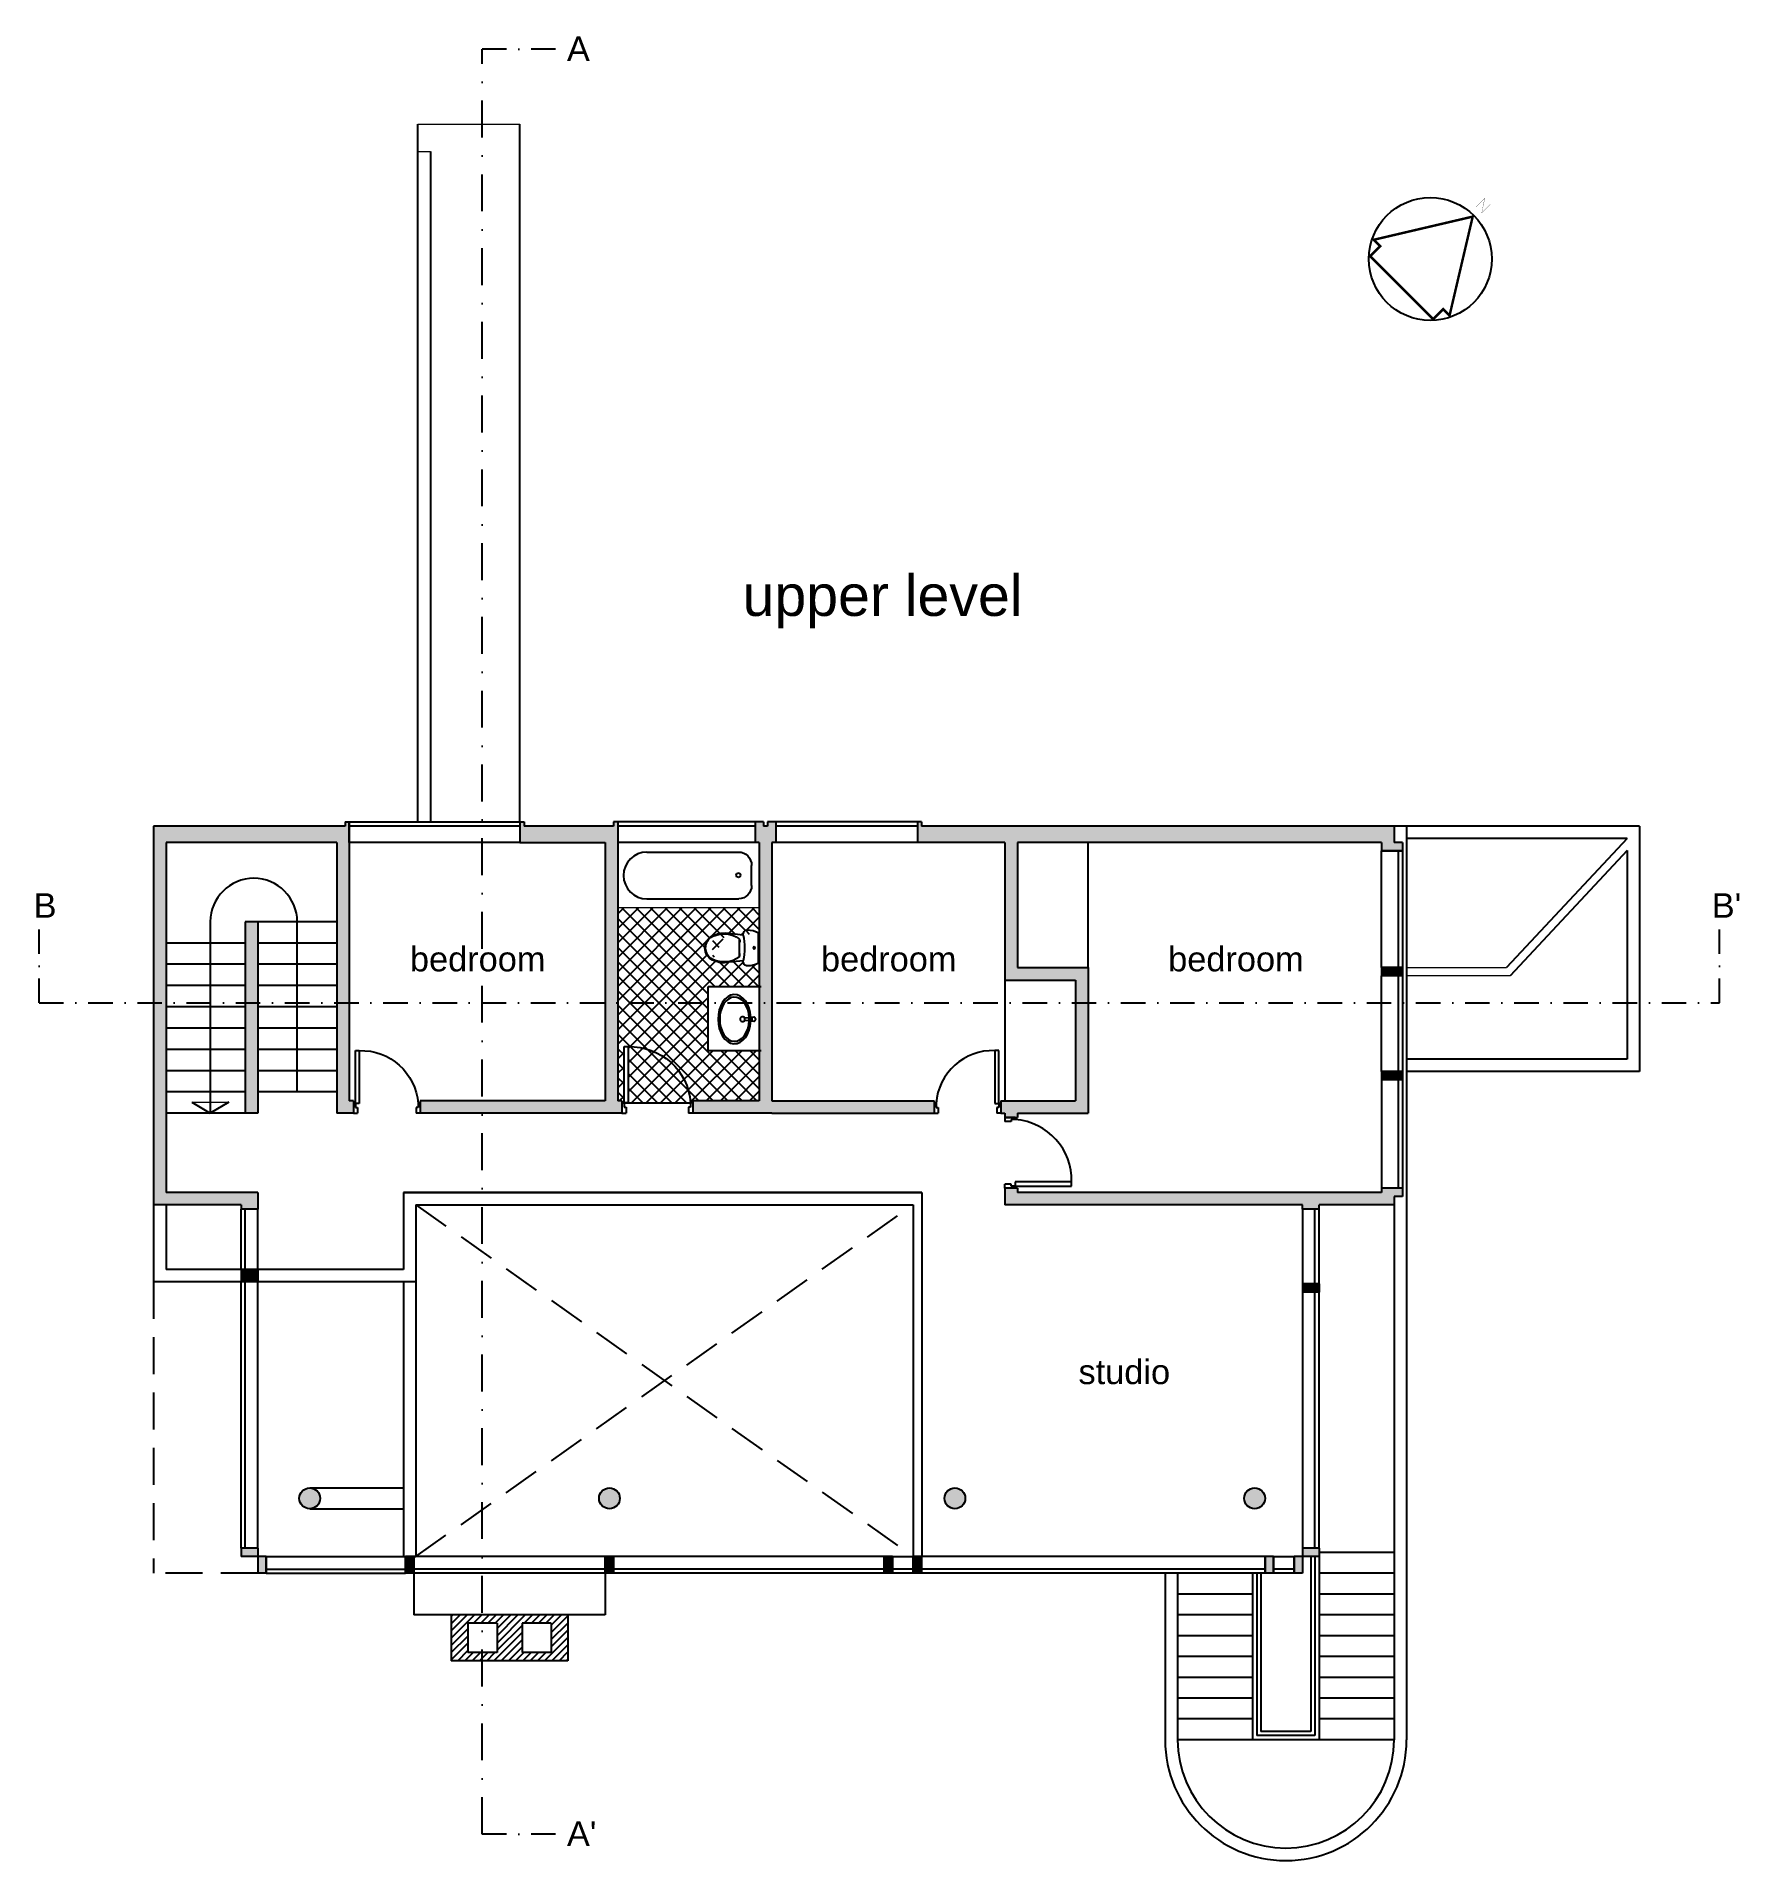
# Model space of a CAD drawing. Header units: millimetres. Extents: x -1430 to 19354, y 420 to 22678.
import ezdxf

# ---------------------------------------------------------------- set-up
doc = ezdxf.new("R2010")
doc.units = ezdxf.units.MM
doc.header["$LTSCALE"] = 30
doc.linetypes.add('ceco.net dash', pattern=[0.75, 0.5, -0.25])
doc.linetypes.add('ceco.net dash-dot', pattern=[1, 0.5, -0.25, 0, -0.25])
for name, color, linetype in [('ceco.net 441 Smith House upper level', 7, 'Continuous'), ('ceco.net Smith House glasses', 151, 'Continuous'), ('ceco.net Smith House hatches', 255, 'Continuous'), ('ceco.net Smith House section lines', 255, 'ceco.net dash-dot'), ('ceco.net Smith House text', 7, 'Continuous')]:
    doc.layers.add(name, color=color, linetype=linetype)
doc.styles.add('ceco.net', font='arial.ttf', dxfattribs={"height": 300})

msp = doc.modelspace()

# ---------------------------------------------------------------- texts
at = {"layer": 'ceco.net Smith House section lines', "ltscale": 30, "char_height": 300, "width": 378.9155426621437, "attachment_point": 1, "style": 'ceco.net'}
for s, insert in [('A', (5044.03368681902, 22677.96048062108)), ('B', (-1464.207032618578, 12223.97501896694)), ("B'", (19015.93894708389, 12223.97501896694)), ("A'", (5044.03368681902, 897.0566511638463))]:
    msp.add_mtext(s, dxfattribs=dict(at, insert=insert))
at = {"layer": 'ceco.net Smith House text', "ltscale": 30, "style": 'ceco.net'}
for s, insert, char_height, width, attachment_point in [('upper level', (7187.477704795544, 16107.16035931371), 500, 4195.78792309761, 1), ('bedroom', (3954.594599964563, 11569.97193844057), 300, 2163.260346755385, 2), ('bedroom', (8970.789963158313, 11569.97193844057), 300, 2163.260346755385, 2), ('bedroom', (13208.41769166523, 11569.97193844057), 300, 2163.260346755385, 2), ('studio', (11846.16090725595, 6532.838382391259), 300, 2728.085107833146, 2)]:
    msp.add_mtext(s, dxfattribs=dict(at, insert=insert, char_height=char_height, width=width, attachment_point=attachment_point))

# ---------------------------------------------------------------- hatches: boundary and pattern name
at = {"layer": 'ceco.net 441 Smith House upper level', "ltscale": 30}
for points in [[(1270.000000002328, 8573.097528647631), (152.3999999933876, 8573.097528645769), (152.3999999933876, 12840.29752855561), (2235.199999617878, 12840.29752855561), (2235.199999602977, 9538.297528553752), (2438.3999141776, 9538.297528553752), (2438.3999141776, 9657.827002018692), (2438.400000008289, 9690.69752855599), (2387.599999996367, 9690.697528552266), (2387.599999996367, 12840.29752855375), (2387.599999236408, 13094.29752855561), (2336.799999597016, 13094.29752855375), (2336.799999611917, 13043.49752864614), (2.3283064e-09, 13043.49752864614), (2.3283064e-09, 8420.697528554127), (1066.799999611917, 8420.697528554127), (1066.79999964172, 8369.897528551517), (1270.000000002328, 8369.897528553382)], [(5664.199999617878, 13094.29752855189), (5613.399999993387, 13094.29752855375), (5613.399999993387, 13043.497528648), (4521.199999617878, 13043.49752864614), (4521.199999617878, 13094.29752855189), (4470.399999993388, 13094.29752855747), (4470.400000008289, 12840.29752855375), (5511.799999626819, 12840.29752855375), (5511.799999626819, 9690.697528552266), (3251.199999617878, 9690.697528554127), (3251.199999617878, 9538.297528555617), (5715.00000001723, 9538.297528555617), (5714.999999987427, 9690.697528554127), (5664.199999617878, 9690.697528554127)], [(7391.399999993386, 9690.697528554125), (6578.599999996368, 9690.697528554125), (6578.599999996368, 9538.297528553752), (7543.799999626819, 9538.297528553752), (9525.000000002328, 9538.297528553754), (9525.000000002326, 9690.697528554127), (7543.799999626819, 9690.697528554125), (7543.799999626819, 12840.29752855375), (7594.599999996368, 12840.29752855375), (7594.599999996368, 13094.29752855375), (7493.000000002329, 13094.29752855375), (7493.000000002329, 13043.497528648), (7442.19999961788, 13043.497528648), (7442.19999961788, 13094.29752855375), (7340.599999996367, 13094.29752855375), (7340.599999996368, 12840.29752855375), (7391.399999993386, 12840.29752855375)], [(15138.39999999338, 13043.497528648), (9372.599999981467, 13043.49752864614), (9372.600000011269, 13094.29752855189), (9321.799999626819, 13094.29752855189), (9321.799999611918, 12840.29752855375), (10388.59999999636, 12840.29752855375), (10388.60000001126, 11163.89752855338), (11252.19999961787, 11163.89752855524), (11252.19999961787, 9690.69752855599), (10337.79999962681, 9690.697528554127), (10337.79999962681, 9538.297528553752), (10388.59999999636, 9538.297528551891), (10388.59999999636, 9487.497594369575), (10515.60003526741, 9487.497594371438), (10541.00000001723, 9487.497528648004), (10541.00000000232, 9538.297528555617), (11404.59999999636, 9538.297528553752), (11404.59999999636, 11316.29752855375), (10540.99999998742, 11316.29752855375), (10541.00000000232, 12840.29752855375), (14986.00000000232, 12840.29752855561), (14986.00000000232, 12738.69752855598), (15240.00000000232, 12738.69752855412), (15240.00000000232, 12840.29752855375), (15138.39999997848, 12840.29752855375)], [(1117.599999996367, 9538.297528553752), (1270.000000002328, 9538.297528553752), (1270.000000002328, 11875.09752864763), (1117.599999996367, 11875.09752864763)], [(15240.00000001723, 11316.29752855375), (14986.00000000232, 11316.29752855561), (14986.00000000232, 11214.69752855599), (15240.00000000232, 11214.69752855412)], [(15240.00000000232, 10046.29752855375), (14986.00000000232, 10046.29752855375), (14986.00000000232, 9944.697528554128), (15240.00000000232, 9944.697528554128)], [(14020.79999962682, 8420.697528554127), (14020.79999962681, 8369.89752855338), (14224.00000000232, 8369.89752855338), (14224.00000000232, 8420.697528554127), (15138.39999999338, 8420.697528554127), (15138.39999999338, 8522.297528553754), (15240.00000000232, 8522.297528553754), (15240.00000000232, 8623.897528553382), (14986.00000000232, 8623.897528553382), (14986.00000000232, 8573.097528647631), (10541.00000000232, 8573.097528647631), (10541.00000000232, 8623.897528553382), (10388.59999999636, 8623.897528553382), (10388.59999999636, 8420.697528554127)], [(1066.799999626818, 7633.297528553753), (1066.799999626819, 7480.897528553381), (1270.000000002328, 7480.897528553383), (1270.000000002328, 7633.297528553754)], [(14224.00000000232, 7455.497528649868), (14020.79999962682, 7455.497528649868), (14020.79999961191, 7353.897528553382), (14223.99999998742, 7353.897528553382)], [(3175.000000002328, 4128.097528649494), (3073.399999993387, 4128.097528651356), (3073.399999993387, 3924.897528553382), (3175.000000002328, 3924.897528551519)], [(5613.399999993387, 4128.097528645769), (5511.799999626819, 4128.097528643905), (5511.799999626819, 3924.897528553382), (5613.399999993387, 3924.897528553382)], [(9017.000000002328, 4128.097528647631), (8915.399999993388, 4128.097528645769), (8915.399999993388, 3924.897528553382), (9017.000000002328, 3924.897528551519)], [(9372.599999996368, 4128.097528647631), (9271.000000002328, 4128.097528647631), (9271.000000002328, 3924.897528553382), (9372.599999996368, 3924.897528553382)]]:
    msp.add_hatch(color=256, dxfattribs=at).paths.add_polyline_path(points)
h = msp.add_hatch(color=256, dxfattribs=at)
h.paths.add_polyline_path([(1270.000000002328, 4229.697528554126), (1066.799999611917, 4229.697528554126), (1066.799999626819, 4128.097528647631), (1270.000000002328, 4128.097528649494)])
h.paths.add_polyline_path([(1371.600000011269, 4128.097528649494), (1270.000000002328, 4128.097528647631), (1270.000000002328, 3924.897528553382), (1371.599999996367, 3924.897528553382)])
h.paths.add_polyline_path([(1778.000000002328, 4839.297528553754, 1), (2032.000000002328, 4839.297528553754, 1)])
h.paths.add_polyline_path([(5435.599999996368, 4839.297528553754, 1), (5689.599999996367, 4839.297528553754, 1)])
h = msp.add_hatch(color=256, dxfattribs=at)
h.paths.add_polyline_path([(9906.000000002328, 4839.297528553754, 1), (9652.000000002328, 4839.297528553754, 1)])
h.paths.add_polyline_path([(13309.59999999636, 4839.297528553754, 1), (13563.59999999636, 4839.297528553754, 1)])
h = msp.add_hatch(color=256, dxfattribs=at)
h.paths.add_polyline_path([(13665.19999961787, 4128.097528649494), (13563.59999999636, 4128.097528647631), (13563.59999999636, 3924.897528551519), (13665.19999963277, 3924.897528555244)])
h.paths.add_polyline_path([(14020.79999962682, 4128.097528647631), (13919.19999960297, 4128.097528645769), (13919.19999961787, 3924.897528553382), (14020.79999962682, 3924.897528553382)])
h.paths.add_polyline_path([(14224.00000000232, 4229.697528554126), (14020.79999962682, 4229.697528554126), (14020.79999961191, 4128.097528645769), (14224.00000000232, 4128.097528647631)])
at = {"layer": 'ceco.net 441 Smith House upper level'}
h = msp.add_hatch(dxfattribs=at)
h.set_pattern_fill('ANSI31', color=256, scale=500, style=0)
h.set_pattern_definition([(45, (70706238.90841341, 15255751.61175616), (-44.19417382415921, 44.19417382415922), [])])
h.paths.add_polyline_path([(5054.599999996367, 2858.097528647632), (5054.599999996367, 3416.897528553382), (3632.199999617878, 3416.897528553381), (3632.199999617878, 2858.097528647632)])
h.paths.add_polyline_path([(4495.799999626819, 3315.297528553754), (4851.399999993388, 3315.297528553754), (4851.399999993388, 2959.697528554126), (4495.799999626818, 2959.697528554126)], flags=16)
h.paths.add_polyline_path([(4191.000000002328, 2959.697528554126), (3835.399999993386, 2959.697528554126), (3835.399999993387, 3315.297528553754), (4191.000000002328, 3315.297528553754)], flags=16)
at = {"layer": 'ceco.net Smith House hatches', "ltscale": 30}
h = msp.add_hatch(dxfattribs=at)
h.set_pattern_fill('ANSI37', color=256, scale=1000, style=0)
h.set_pattern_definition([(45, (70706238.90841341, 15255751.61175616), (-88.38834764831842, 88.38834764831844), []), (135, (70706238.90841341, 15255751.61175616), (-88.38834764831844, -88.38834764831842), [])])
h.paths.add_polyline_path([(7391.399999978486, 12045.44773549027), (5664.199999617878, 12045.44773549027), (5664.199999617878, 9690.69752855599), (5715.00000001723, 9690.697528554127), (5715.00000001723, 9665.297512015328), (5740.400022970978, 9665.297512015328), (5740.400022970978, 10351.09751197695), (5791.200022967998, 10351.09751197509), (5791.200022967998, 9665.29751201719), (6553.200022923295, 9665.297512015328), (6578.600000011269, 9665.29751201719), (6578.599999996368, 9690.697528554127), (7391.399999993388, 9690.69752855599), (7391.399999993388, 10305.56275530718), (6773.392812761013, 10305.56275530904, -0.4142135623730951), (6763.392812761011, 10315.56275530904), (6763.392812761011, 11073.80035745725, -0.4142135623730951), (6773.392812761013, 11083.80035745725), (7391.399999993388, 11083.80035745538)])
edge = h.paths.add_edge_path(flags=16)
edge.add_ellipse((6894.038846957032, 11555.83761934004), major_axis=(4.38023e-11, 166.893591945286), ratio=0.9963002114165121, start_angle=26.29034941791306, end_angle=153.709844141743)
edge.add_ellipse((6952.904576482717, 11436.69701891206), major_axis=(1.2365225e-09, 299.8816473324158), ratio=0.9963002114165262, start_angle=353.9058444173891, end_angle=386.2916769654891)
edge.add_line((6984.922593923752, 11734.8537945114), (7196.367448809091, 11712.11333606764))
edge.add_ellipse((7248.256390395109, 11722.69275099597), major_axis=(8.73665e-11, -53.14524385441569), ratio=0.9963002114165446, start_angle=180.0020283576631, end_angle=281.5232772304059, ccw=False)
edge.add_ellipse((7248.256879942957, 11488.5175218489), major_axis=(1.3703164e-09, 287.3204729787575), ratio=0.9963002114164332, start_angle=333.18715388222313, end_angle=360.0004728047799, ccw=False)
edge.add_line((7377.762726026121, 11744.7527534347), (7377.762726026121, 11366.92323620431))
edge.add_ellipse((7248.256879942957, 11623.15846779011), major_axis=(1.3478947e-09, -287.3204729787613), ratio=0.9963002114164282, start_angle=359.9995271952246, end_angle=386.812846117781, ccw=False)
edge.add_ellipse((7248.256390395109, 11388.98323862813), major_axis=(8.75606e-11, 53.14524385441569), ratio=0.9963002114165446, start_angle=78.4767227695944, end_angle=179.9979716423372, ccw=False)
edge.add_line((7196.367448809091, 11399.56265356578), (6984.739469619933, 11376.80250049009))
edge.add_ellipse((6952.904576482717, 11674.9769477304), major_axis=(1.2269041e-09, -299.8816473324158), ratio=0.9963002114165254, start_angle=333.7083230345128, end_angle=366.09415558261276, ccw=False)
edge = h.paths.add_edge_path(flags=0)
edge.add_ellipse((6429.956845524255, 11555.83900873921), major_axis=(1.665511e-10, -784.9701817345413), ratio=0.9963002114164684, start_angle=78.47499523698704, end_angle=90.0000507974357)
edge.add_ellipse((6429.966560842935, 11555.83802822791), major_axis=(1.450145e-10, 784.9604303392096), ratio=0.9963002114164986, start_angle=270.0001226354874, end_angle=281.5251106715513)
edge.add_ellipse((6429.956845524255, 11555.83900873921), major_axis=(1.665511e-10, -784.9701817345413), ratio=0.9963002114164684, start_angle=90.0000507974357, end_angle=101.524800489028)
edge.add_ellipse((6429.966560842935, 11555.83802822791), major_axis=(1.450145e-10, 784.9604303392096), ratio=0.9963002114164986, start_angle=270.0001226354874, end_angle=281.5251106715513)
edge.add_ellipse((6429.956845524255, 11555.83900873921), major_axis=(1.665511e-10, -784.9701817345413), ratio=0.9963002114164684, start_angle=90.0000507974357, end_angle=101.524800489028)
edge.add_ellipse((6429.966560842935, 11555.83802822791), major_axis=(1.450145e-10, 784.9604303392096), ratio=0.9963002114164986, start_angle=270.0001226354874, end_angle=281.5251106715513)
edge.add_ellipse((6429.956845524255, 11555.83900873921), major_axis=(1.665511e-10, -784.9701817345413), ratio=0.9963002114164684, start_angle=90.0000507974357, end_angle=101.524800489028)
edge.add_ellipse((6429.966560842935, 11555.83802822791), major_axis=(1.450145e-10, 784.9604303392096), ratio=0.9963002114164986, start_angle=270.0001226354874, end_angle=281.5251106715513)
edge.add_ellipse((6429.956845524255, 11555.83900873921), major_axis=(1.665511e-10, -784.9701817345413), ratio=0.9963002114164684, start_angle=90.0000507974357, end_angle=101.524800489028)
edge.add_ellipse((6429.966560842935, 11555.83802822791), major_axis=(1.450145e-10, 784.9604303392096), ratio=0.9963002114164986, start_angle=270.0001226354874, end_angle=281.5251106715513)
edge.add_ellipse((6429.956845524255, 11555.83900873921), major_axis=(1.665511e-10, -784.9701817345413), ratio=0.9963002114164684, start_angle=90.0000507974357, end_angle=101.524800489028)
edge.add_ellipse((6429.966560842935, 11555.83802822791), major_axis=(1.450145e-10, 784.9604303392096), ratio=0.9963002114164986, start_angle=270.0001226354874, end_angle=281.5251106715513)
edge.add_ellipse((6429.956845524255, 11555.83900873921), major_axis=(1.665511e-10, -784.9701817345413), ratio=0.9963002114164684, start_angle=90.0000507974357, end_angle=101.524800489028)
edge.add_ellipse((6429.966560842935, 11555.83802822791), major_axis=(1.450145e-10, 784.9604303392096), ratio=0.9963002114164986, start_angle=270.0001226354874, end_angle=281.5251106715513)
edge.add_ellipse((6429.956845524255, 11555.83900873921), major_axis=(1.665511e-10, -784.9701817345413), ratio=0.9963002114164684, start_angle=90.0000507974357, end_angle=101.524800489028)
edge.add_ellipse((6429.966560842935, 11555.83802822791), major_axis=(1.450145e-10, 784.9604303392096), ratio=0.9963002114164986, start_angle=270.0001226354874, end_angle=281.5251106715513)
edge.add_ellipse((6429.956845524255, 11555.83900873921), major_axis=(1.665511e-10, -784.9701817345413), ratio=0.9963002114164684, start_angle=90.0000507974357, end_angle=101.524800489028)
edge.add_ellipse((6429.966560842935, 11555.83802822791), major_axis=(1.450145e-10, 784.9604303392096), ratio=0.9963002114164986, start_angle=270.0001226354874, end_angle=281.5251106715513)
edge.add_ellipse((6429.956845524255, 11555.83900873921), major_axis=(1.665511e-10, -784.9701817345413), ratio=0.9963002114164684, start_angle=90.0000507974357, end_angle=101.524800489028)
edge.add_ellipse((6429.966560842935, 11555.83802822791), major_axis=(1.450145e-10, 784.9604303392096), ratio=0.9963002114164986, start_angle=270.0001226354874, end_angle=281.5251106715513)
edge.add_ellipse((6429.956845524255, 11555.83900873921), major_axis=(1.665511e-10, -784.9701817345413), ratio=0.9963002114164684, start_angle=90.0000507974357, end_angle=101.524800489028)
edge.add_ellipse((6429.966560842935, 11555.83802822791), major_axis=(1.450145e-10, 784.9604303392096), ratio=0.9963002114164986, start_angle=270.0001226354874, end_angle=281.5251106715513)
edge.add_ellipse((6429.956845524255, 11555.83900873921), major_axis=(1.665511e-10, -784.9701817345413), ratio=0.9963002114164684, start_angle=90.0000507974357, end_angle=101.524800489028)
edge.add_ellipse((6429.966560842935, 11555.83802822791), major_axis=(1.450145e-10, 784.9604303392096), ratio=0.9963002114164986, start_angle=270.0001226354874, end_angle=281.5251106715513)
edge.add_ellipse((6429.956845524255, 11555.83900873921), major_axis=(1.665511e-10, -784.9701817345413), ratio=0.9963002114164684, start_angle=90.0000507974357, end_angle=101.524800489028)
edge.add_ellipse((6429.966560842935, 11555.83802822791), major_axis=(1.450145e-10, 784.9604303392096), ratio=0.9963002114164986, start_angle=270.0001226354874, end_angle=281.5251106715513)
edge.add_ellipse((6429.956845524255, 11555.83900873921), major_axis=(1.665511e-10, -784.9701817345413), ratio=0.9963002114164684, start_angle=90.0000507974357, end_angle=101.524800489028)
edge.add_ellipse((6429.966560842935, 11555.83802822791), major_axis=(1.450145e-10, 784.9604303392096), ratio=0.9963002114164986, start_angle=270.0001226354874, end_angle=281.5251106715513)
edge.add_ellipse((6429.956845524255, 11555.83900873921), major_axis=(1.665511e-10, -784.9701817345413), ratio=0.9963002114164684, start_angle=90.0000507974357, end_angle=101.524800489028)
edge.add_ellipse((6429.966560842935, 11555.83802822791), major_axis=(1.450145e-10, 784.9604303392096), ratio=0.9963002114164986, start_angle=270.0001226354874, end_angle=281.5251106715513)
edge.add_ellipse((6429.956845524255, 11555.83900873921), major_axis=(1.665511e-10, -784.9701817345413), ratio=0.9963002114164684, start_angle=90.0000507974357, end_angle=101.524800489028)
edge.add_ellipse((6429.966560842935, 11555.83802822791), major_axis=(1.450145e-10, 784.9604303392096), ratio=0.9963002114164986, start_angle=270.0001226354874, end_angle=281.5251106715513)
edge.add_ellipse((6429.956845524255, 11555.83900873921), major_axis=(1.665511e-10, -784.9701817345413), ratio=0.9963002114164684, start_angle=90.0000507974357, end_angle=101.524800489028)
edge.add_ellipse((6429.966560842935, 11555.83802822791), major_axis=(1.450145e-10, 784.9604303392096), ratio=0.9963002114164986, start_angle=270.0001226354874, end_angle=281.5251106715513)
edge.add_ellipse((6429.956845524255, 11555.83900873921), major_axis=(1.665511e-10, -784.9701817345413), ratio=0.9963002114164684, start_angle=90.0000507974357, end_angle=101.524800489028)
edge.add_ellipse((6429.966560842935, 11555.83802822791), major_axis=(1.450145e-10, 784.9604303392096), ratio=0.9963002114164986, start_angle=270.0001226354875, end_angle=281.52511067155143, ccw=False)
edge.add_ellipse((6429.966560842935, 11555.83802822791), major_axis=(1.450145e-10, 784.9604303392096), ratio=0.9963002114164986, start_angle=258.4749234249489, end_angle=270.0001226354875, ccw=False)

# ---------------------------------------------------------------- linework, layer by layer
at = {"layer": 'ceco.net 441 Smith House upper level'}
for p, q in [((3225.799999611918, 13094.29752855189), (3225.799999626818, 21606.0220715627)), ((4470.399999248329, 13094.29752855189), (4470.399999248329, 21606.0220715627)), ((3378.199999245349, 21273.09752864949), (3378.199999245349, 13094.29752855375)), ((2.3283064e-09, 13043.497528648), (2.3283064e-09, 8420.697528554127)), ((2336.799999611917, 13043.49752864614), (2.3283064e-09, 13043.497528648)), ((2336.799999611917, 13094.29752855375), (2336.799999611917, 13043.497528648)), ((4470.399999993388, 13094.29752855375), (4470.399999993388, 12840.29752855561)), ((4521.199999617878, 13094.29752855375), (4521.199999617878, 13043.49752864427)), ((5613.399999993387, 13043.497528648), (4521.199999617878, 13043.49752864427)), ((5664.199999617878, 13094.29752855375), (5613.399999993387, 13094.29752855375)), ((5613.399999993387, 13094.29752855375), (5613.399999993387, 13043.497528648)), ((5664.199999617878, 13094.29752855375), (5664.199999617878, 9690.697528554127)), ((7340.599999996368, 13094.29752855375), (7340.599999996368, 12840.29752855375)), ((7442.199999617878, 13094.29752855375), (7340.599999996368, 13094.29752855375)), ((7442.199999617878, 13094.29752855375), (7442.199999617878, 13043.497528648)), ((7493.000000002329, 13043.497528648), (7442.199999617878, 13043.497528648)), ((7594.599999996368, 13094.29752855375), (7493.000000002329, 13094.29752855375)), ((7493.000000002329, 13094.29752855375), (7493.000000002329, 13043.497528648)), ((7594.599999996368, 13094.29752855375), (7594.599999996368, 12840.29752855375)), ((9372.599999996368, 13094.29752855375), (9321.799999626819, 13094.29752855375)), ((9321.799999626819, 13094.29752855375), (9321.799999626819, 12840.29752855375)), ((9372.599999996368, 13094.29752855375), (9372.599999996368, 13043.497528648)), ((15138.39999999338, 13043.497528648), (9372.599999996368, 13043.497528648)), ((15138.39999999338, 13043.497528648), (15138.39999999338, 12840.29752855375)), ((18135.59999962383, 13043.49752864986), (15138.39999924833, 13043.49752864986)), ((15290.79999962682, 13043.49752864986), (15290.79999962682, 1892.897528553381)), ((18135.59999962383, 13043.49752864986), (18135.59999962383, 10046.29752846062)), ((152.3999999933876, 12840.29752855375), (152.3999999933876, 8573.097528647631)), ((2235.199999617878, 12840.29752855375), (152.3999999933876, 12840.29752855375)), ((2235.199999617878, 12840.29752855375), (2235.199999617878, 9538.297528553752)), ((2387.599999996367, 12840.29752855375), (2387.599999996367, 9690.697528554127)), ((5511.799999626819, 12840.29752855375), (5511.799999626819, 9690.697528554127)), ((7365.999999987427, 12840.29752855375), (5664.199999617878, 12840.29752855561)), ((6020.077882262413, 12726.03430614247), (7141.945324765984, 12726.03430614247)), ((7141.945324765984, 12726.03430614247), (7172.271726357284, 12722.87171689048)), ((7172.271726357284, 12722.87171689048), (7201.432701321785, 12713.5054856576)), ((7201.432701321785, 12713.5054856576), (7228.307609783951, 12698.29555146768)), ((7228.307609783951, 12698.29555146768), (7251.86366406316, 12677.82642355933)), ((7391.399999993388, 12840.29752855375), (7340.599999996368, 12840.29752855375)), ((7391.399999993388, 12840.29752855375), (7391.399999993388, 9690.697528554127)), ((7543.799999626819, 12840.29752855375), (7543.799999626819, 9690.697528554127)), ((7594.599999996368, 12840.29752855375), (7543.799999626819, 12840.29752855375)), ((10388.59999999636, 12840.29752855375), (9321.799999626819, 12840.29752855375)), ((10388.59999999636, 12840.29752855375), (10388.59999999636, 11163.89752855338)), ((14986.00000000232, 12840.29752855375), (10541.00000000232, 12840.29752855375)), ((10541.00000000232, 12840.29752855375), (10541.00000000232, 11316.29752855375)), ((11404.59999999636, 11316.29752855375), (11404.59999999636, 12840.29752855375)), ((14986.00000000232, 12840.29752855375), (14986.00000000232, 12738.69752855412)), ((15240.00000000232, 12738.69752855412), (14986.00000000232, 12738.69752855412)), ((15240.00000000232, 12840.29752855375), (15138.39999999338, 12840.29752855375)), ((15240.00000000232, 12840.29752855375), (15240.00000000232, 12738.69752855412)), ((17983.19999963277, 12891.0975285545), (15290.79999962682, 12891.0975285545)), ((17983.19999963277, 12891.0975285545), (16509.99999925727, 11316.29752855375)), ((17983.19999963277, 12743.25452766753), (16553.25958073372, 11214.69752855226)), ((17983.19999963277, 12743.25452766753), (17983.19999963277, 10198.69752855412)), ((7118.711468311492, 12463.19600287452), (7137.031190800015, 12471.23064965382)), ((7137.031190800015, 12471.23064965382), (7155.350913288538, 12463.19600287452)), ((7251.86366406316, 12677.82642355933), (7271.19561819965, 12652.88471903279)), ((7271.19561819965, 12652.88471903279), (7285.560556041542, 12624.42893360927)), ((7285.560556041542, 12624.42893360927), (7294.40644109482, 12593.55260715261)), ((7294.40644109482, 12593.55260715261), (7297.393330948892, 12561.44229960814)), ((7297.393330948892, 12319.12754695489), (7297.393330948892, 12561.44229960814)), ((7111.123190807645, 12443.79864964261), (7118.711468311492, 12463.19600287452)), ((7118.711468311492, 12424.40129642561), (7111.123190807645, 12443.79864964261)), ((7137.031190800015, 12416.36664964631), (7118.711468311492, 12424.40129642561)), ((7155.350913288538, 12424.40129642561), (7137.031190800015, 12416.36664964631)), ((7155.350913288538, 12463.19600287452), (7162.939190807286, 12443.79864964261)), ((7162.939190807286, 12443.79864964261), (7155.350913288538, 12424.40129642561)), ((7285.560556041542, 12256.14091293886), (7271.19561819965, 12227.68512751534)), ((7294.40644109482, 12287.01723939553), (7285.560556041542, 12256.14091293886)), ((7297.393330948892, 12319.12754695489), (7294.40644109482, 12287.01723939553)), ((6020.077882262413, 12154.53554040566), (7141.945324765984, 12154.53554040566)), ((7172.271726357284, 12157.69812965765), (7141.945324765984, 12154.53554040566)), ((7201.432701321785, 12167.06436089053), (7172.271726357284, 12157.69812965765)), ((7228.307609783951, 12182.27429508045), (7201.432701321785, 12167.06436089053)), ((7251.86366406316, 12202.7434229888), (7228.307609783951, 12182.27429508045)), ((7271.19561819965, 12227.68512751534), (7251.86366406316, 12202.7434229888)), ((691.777091550175, 11875.09752864576), (691.7770915650763, 9538.297528551891)), ((1117.599999996367, 11875.09752864763), (1117.599999996367, 9538.297528553752)), ((1270.000000002328, 11875.09752864763), (1117.599999996367, 11875.09752864763)), ((1270.000000002328, 11875.09752864763), (1270.000000002328, 9538.297528553752)), ((2235.199999617878, 11875.04672863893), (1270.000000002328, 11875.04672863893)), ((1752.599999817554, 9797.93632862717), (1752.599999817554, 11875.09752864763)), ((1117.599999996367, 11615.40792856738), (152.3999999933876, 11615.40792856738)), ((2235.199999617878, 11615.40792856738), (1270.000000002328, 11615.40792856738)), ((7153.592690127436, 11654.94329269789), (7147.018772529904, 11654.94329269789)), ((7153.592690127436, 11625.04433033429), (7147.018772529904, 11625.04433033429)), ((7153.592690127436, 11654.94329269789), (7153.592690127436, 11625.04433033429)), ((1117.599999996367, 11355.76912858895), (152.3999999933876, 11355.76912858895)), ((2235.199999617878, 11355.76912858895), (1270.000000002328, 11355.76912858895)), ((7153.592690127436, 11486.62963630817), (7147.018772529904, 11486.62963630817)), ((7153.592690127436, 11456.73067392967), (7147.018772529904, 11456.73067392967)), ((7153.592690127436, 11456.73067392967), (7153.592690127436, 11486.62963630817)), ((10388.59999999636, 11163.89752855338), (10388.59999999636, 9690.697528554127)), ((10388.59999999636, 11163.89752855338), (11252.19999961787, 11163.89752855338)), ((10541.00000000232, 11316.29752855375), (11404.59999999636, 11316.29752855375)), ((11252.19999961787, 11163.89752855338), (11252.19999961787, 9690.697528554127)), ((11404.59999999636, 11316.29752855375), (11404.59999999636, 9538.297528553752)), ((15240.00000000232, 11316.29752855375), (14986.00000000232, 11316.29752855375)), ((14986.00000000232, 11316.29752855375), (14986.00000000232, 11214.69752855412)), ((15240.00000000232, 11214.69752855412), (14986.00000000232, 11214.69752855412)), ((15240.00000000232, 11316.29752855375), (15240.00000000232, 11214.69752855412)), ((1117.599999996367, 11096.13032861054), (152.3999999933876, 11096.13032861054)), ((2235.199999617878, 11096.13032861054), (1270.000000002328, 11096.13032861054)), ((1117.599999996367, 10836.49152853898), (152.3999999933876, 10836.49152853898)), ((2235.199999617878, 10836.49152853898), (1270.000000002328, 10836.49152853898)), ((1117.599999996367, 10576.85272856056), (152.3999999933876, 10576.85272856056)), ((2235.199999617878, 10576.85272856056), (1270.000000002328, 10576.85272856056)), ((1117.599999996367, 10317.21392858214), (152.3999999933876, 10317.21392858214)), ((2235.199999617878, 10317.21392858214), (1270.000000002328, 10317.21392858214)), ((2462.30579652125, 10303.28582539781), (2510.11756122345, 10303.28582539781)), ((2462.30579652125, 9657.827002018692), (2462.30579652125, 10303.28582539781)), ((2510.11756122345, 10303.28582539781), (2510.11756122345, 9657.827002018692)), ((5740.400022970978, 10351.09751197509), (5791.200022967998, 10351.09751197509)), ((5740.400022970978, 9665.297512015328), (5740.400022970978, 10351.09751197509)), ((5791.200022967998, 10351.09751197509), (5791.200022967998, 9665.297512015328)), ((10266.08243838185, 10303.28582539781), (10266.08243838185, 9657.827002018692)), ((10313.89420308405, 10303.28582539781), (10266.08243838185, 10303.28582539781)), ((10313.89420308405, 9657.827002018692), (10313.89420308405, 10303.28582539781)), ((1117.599999996367, 10057.57512860372), (152.3999999933876, 10057.57512860372)), ((2235.199999617878, 10057.57512860372), (1270.000000002328, 10057.57512860372)), ((15240.00000000232, 10046.29752855375), (14986.00000000232, 10046.29752855375)), ((14986.00000000232, 10046.29752855375), (14986.00000000232, 9944.697528554128)), ((15240.00000000232, 10046.29752855375), (15240.00000000232, 9944.697528554128)), ((17983.19999963277, 10198.69752855412), (15290.79999962682, 10198.69752855412)), ((18135.59999962383, 10046.29752846062), (15290.79999962682, 10046.29752846062)), ((1117.599999996367, 9797.936328625306), (152.3999999933876, 9797.936328625306)), ((2235.199999617878, 9797.936328625306), (1270.000000002328, 9797.936328625306)), ((15240.00000000232, 9944.697528554128), (14986.00000000232, 9944.697528554128)), ((466.456342535559, 9674.365870866925), (691.777091550175, 9538.297528561205)), ((917.0978405647911, 9674.365870866925), (691.777091550175, 9538.297528561205)), ((2438.399999993388, 9690.697528554127), (2387.599999996367, 9690.697528554127)), ((2438.3999141776, 9657.827002018692), (2438.3999141776, 9538.297590281814)), ((2438.3999141776, 9657.827002018692), (2462.30579652125, 9657.827002018692)), ((2438.399999993388, 9690.697528554127), (2438.399999993388, 9538.297528553752)), ((2510.11756122345, 9657.827002018692), (2462.30579652125, 9657.827002018692)), ((2462.30579652125, 9657.827002018692), (2462.30579652125, 9610.01523732394)), ((2462.30579652125, 9610.01523732394), (2486.211678879801, 9610.01523732394)), ((2486.211678879801, 9610.01523732394), (2486.211678879801, 9538.297590281814)), ((3227.294031637255, 9610.01523732394), (3203.388149293605, 9610.01523732394)), ((3203.388149293605, 9610.01523732394), (3203.388149293605, 9538.297590281814)), ((3227.294031637255, 9657.827002018692), (3227.294031637255, 9610.01523732394)), ((3251.199913995806, 9657.827002018692), (3227.294031637255, 9657.827002018692)), ((3251.199913995806, 9657.827002018692), (3251.199913995806, 9538.297590281814)), ((5511.799999626819, 9690.697528554127), (3251.199999617878, 9690.697528554127)), ((3251.199999617878, 9690.697528554127), (3251.199999617878, 9538.297528553752)), ((5715.000000002328, 9690.697528554127), (5664.199999617878, 9690.697528554127)), ((5715.000000002328, 9690.697528554127), (5715.000000002328, 9538.297528553752)), ((5715.000022965018, 9665.297512015328), (5715.000022965018, 9538.297512022777)), ((5715.000022965018, 9665.297512015328), (5740.400022970978, 9665.297512015328)), ((5791.200022967998, 9665.297512015328), (5740.400022970978, 9665.297512015328)), ((5740.400022970978, 9665.297512015328), (5740.400022970978, 9614.497512018308)), ((5740.400022970978, 9614.497512018308), (5765.800022962038, 9614.497512018308)), ((5765.800022962038, 9614.497512018308), (5765.800022962038, 9538.297512022777)), ((6553.200022923295, 9614.497512018308), (6527.800022917334, 9614.497512018308)), ((6527.800022917334, 9614.497512018308), (6527.800022917334, 9538.297512022777)), ((6553.200022923295, 9665.297512015328), (6553.200022923295, 9614.497512018308)), ((6578.600022914354, 9665.297512015328), (6553.200022923295, 9665.297512015328)), ((6578.599999996368, 9690.697528554127), (6578.599999996368, 9538.297528553752)), ((7391.399999993388, 9690.697528554127), (6578.599999996368, 9690.697528554127)), ((6578.600022914354, 9665.297512015328), (6578.600022914354, 9538.297512022777)), ((7543.799999626819, 9690.697528554127), (9525.000000002328, 9690.697528554127)), ((9525.000000002328, 9690.697528554127), (9525.000000002328, 9538.297528553752)), ((9525.0000856095, 9657.827002018692), (9525.0000856095, 9538.297590281814)), ((9525.0000856095, 9657.827002018692), (9548.90596796805, 9657.827002018692)), ((9548.90596796805, 9657.827002018692), (9548.90596796805, 9610.01523732394)), ((9548.90596796805, 9610.01523732394), (9572.811850311698, 9610.01523732394)), ((9572.811850311698, 9610.01523732394), (9572.811850311698, 9538.297590281814)), ((10266.08243838185, 9657.827002018692), (10313.89420308405, 9657.827002018692)), ((10313.89420308405, 9610.01523732394), (10289.9883207255, 9610.01523732394)), ((10289.9883207255, 9610.01523732394), (10289.9883207255, 9538.297590281814)), ((10313.89420308405, 9657.827002018692), (10313.89420308405, 9610.01523732394)), ((10337.8000854277, 9657.827002018692), (10313.89420308405, 9657.827002018692)), ((10337.79999962681, 9690.697528554127), (11252.19999961787, 9690.697528554127)), ((10337.79999962681, 9690.697528554127), (10337.79999962681, 9538.297528553752)), ((10337.8000854277, 9657.827002018692), (10337.8000854277, 9538.297590281814)), ((1117.599999996367, 9538.297528553752), (152.3999999933876, 9538.297528553752)), ((1270.000000002328, 9538.297528553752), (1117.599999996367, 9538.297528553752)), ((2438.399999993388, 9538.297528553752), (2235.199999617878, 9538.297528553752)), ((2438.3999141776, 9538.297590281814), (2486.211678879801, 9538.297590281814)), ((3251.199913995806, 9538.297590281814), (3203.388149293605, 9538.297590281814)), ((5715.000000002328, 9538.297528553752), (3251.199999617878, 9538.297528553752)), ((5715.000022965018, 9538.297512022777), (5765.800022962038, 9538.297512022777)), ((6578.600022914354, 9538.297512022777), (6527.800022917334, 9538.297512022777)), ((7543.799999626819, 9538.297528553752), (6578.599999996368, 9538.297528553752)), ((7543.799999626819, 9538.297528553752), (9525.000000002328, 9538.297528553752)), ((9525.0000856095, 9538.297590281814), (9572.811850311698, 9538.297590281814)), ((10337.8000854277, 9538.297590281814), (10289.9883207255, 9538.297590281814)), ((10337.79999962681, 9538.297528553752), (10388.59999999636, 9538.297528553752)), ((10388.59999999636, 9538.297528553752), (10388.59999999636, 9487.497528648004)), ((10388.60003523761, 9487.497594371438), (10388.60003523761, 9436.697594374418)), ((10515.60003526741, 9487.497594371438), (10388.60003523761, 9487.497594371438)), ((10388.59999999636, 9487.497528648004), (10541.00000000232, 9487.497528648004)), ((10464.80003525549, 9436.697594374418), (10388.60003523761, 9436.697594374418)), ((10464.80003525549, 9462.097594372926), (10464.80003525549, 9436.697594374418)), ((10515.60003526741, 9462.097594372926), (10464.80003525549, 9462.097594372926)), ((10515.60003526741, 9487.497594371438), (10515.60003526741, 9462.097594372926)), ((10541.00000000232, 9538.297528553752), (11404.59999999636, 9538.297528553752)), ((10541.00000000232, 9538.297528553752), (10541.00000000232, 9487.497528648004)), ((10515.60003526741, 8700.097594417632), (10515.60003526741, 8649.297594420612)), ((11201.40003542835, 8700.097594417632), (10515.60003526741, 8700.097594417632)), ((11201.40003542835, 8649.297594420612), (11201.40003542835, 8700.097594417632)), ((1270.000000002328, 8573.097528647631), (152.3999999933876, 8573.097528647631)), ((1270.000000002328, 8573.097528647631), (1270.000000002328, 8369.897528553382)), ((3048.000000002328, 8573.097528647631), (3048.000000002328, 7633.297528553754)), ((9374.369445192164, 8573.097528649494), (3048.000000002328, 8573.097528647631)), ((9374.369445192164, 8573.097528647631), (9374.369445192164, 4128.097528647631)), ((10388.60003523761, 8623.897594422102), (10388.60003523761, 8674.697594419122)), ((10464.80003525549, 8674.697594419122), (10388.60003523761, 8674.697594419122)), ((10515.60003526741, 8623.897594422102), (10388.60003523761, 8623.897594422102)), ((10541.00000000232, 8623.897528553382), (10388.59999999636, 8623.897528553382)), ((10388.59999999636, 8623.897528553382), (10388.59999999636, 8420.697528554127)), ((10464.80003525549, 8649.297594420612), (10464.80003525549, 8674.697594419122)), ((10515.60003526741, 8649.297594420612), (10464.80003525549, 8649.297594420612)), ((10515.60003526741, 8623.897594422102), (10515.60003526741, 8649.297594420612)), ((10515.60003526741, 8649.297594420612), (11201.40003542835, 8649.297594420612)), ((10541.00000000232, 8623.897528553382), (10541.00000000232, 8573.097528647631)), ((14986.00000000232, 8573.097528647631), (10541.00000000232, 8573.097528647631)), ((15240.00000000232, 8623.897528553382), (14986.00000000232, 8623.897528553382)), ((14986.00000000232, 8623.897528553382), (14986.00000000232, 8573.097528647631)), ((15240.00000000232, 8522.297528553754), (15138.39999999338, 8522.297528553754)), ((15138.39999999338, 8522.297528553754), (15138.39999999338, 8420.697528554127)), ((15240.00000000232, 8623.897528553382), (15240.00000000232, 8522.297528553754)), ((2.3283064e-09, 8420.697528554127), (2.3283064e-09, 7480.897528553382)), ((1066.799999626819, 8420.697528554127), (2.3283064e-09, 8420.697528554127)), ((152.3999999933876, 8420.697528554127), (152.3999999933876, 7633.297528553754)), ((1066.799999626819, 8420.697528554127), (1066.799999626819, 8369.897528553382)), ((1270.000000002328, 8369.897528553382), (1066.799999626819, 8369.897528553382)), ((3200.399999993387, 8420.697528550401), (3200.399999993387, 7480.897528553382)), ((9271.000000002328, 8420.697528554127), (9271.000000002328, 4128.097528647631)), ((14020.79999962682, 8420.697528554127), (10388.59999999636, 8420.697528554127)), ((14020.79999962682, 8369.897528553382), (14020.79999962682, 8420.697528554127)), ((14224.00000000232, 8369.897528553382), (14020.79999962682, 8369.897528553382)), ((15138.39999999338, 8420.697528554127), (14224.00000000232, 8420.697528554127)), ((14224.00000000232, 8369.897528553382), (14224.00000000232, 8420.697528554127)), ((15138.39999999338, 8420.697528554127), (15138.39999999338, 1892.897528553381)), ((3048.000000002328, 7633.297528553754), (152.3999999933876, 7633.297528553754)), ((1066.799999626819, 7633.297528553754), (1066.799999626819, 7480.897528553382)), ((1270.000000002328, 7633.297528553754), (1066.799999626819, 7633.297528553754)), ((1270.000000002328, 7633.297528553754), (1270.000000002328, 7480.897528553382)), ((3200.399999993387, 7480.897528553382), (2.3283064e-09, 7480.897528553382)), ((1270.000000002328, 7480.897528553382), (1066.799999626819, 7480.897528553382)), ((3048.000000002328, 7480.897528553382), (3048.000000002328, 4128.097528647631)), ((3200.399999993387, 7480.897528553382), (3200.399999993387, 4128.097528647631)), ((14020.79999962682, 7455.497528648004), (14020.79999962682, 7353.897528553382)), ((14224.00000000232, 7455.497528648004), (14020.79999962682, 7455.497528648004)), ((14224.00000000232, 7353.897528553382), (14020.79999962682, 7353.897528553382)), ((14224.00000000232, 7455.497528648004), (14224.00000000232, 7353.897528553382)), ((1905.000000002328, 4966.297528553754), (3048.000000002328, 4966.297528553754)), ((1905.000000002328, 4712.297528553754), (3048.000000002328, 4712.297528553754)), ((1270.000000002328, 4229.697528554126), (1066.799999626819, 4229.697528554126)), ((1066.799999626819, 4229.697528554126), (1066.799999626819, 4128.097528647631)), ((1270.000000002328, 4229.697528554126), (1270.000000002328, 3924.897528553382)), ((14224.00000000232, 4229.697528554126), (14020.79999962682, 4229.697528554126)), ((14020.79999962682, 4229.697528554126), (14020.79999962682, 3924.897528553382)), ((14224.00000000232, 4229.697528554126), (14224.00000000232, 4128.097528647631)), ((1371.599999996367, 4128.097528647631), (1066.799999626819, 4128.097528647631)), ((1371.599999996367, 4128.097528647631), (1371.599999996367, 3924.897528553382)), ((3175.000000002328, 4128.097528647631), (3073.399999993387, 4128.097528647631)), ((3073.399999993387, 4128.097528647631), (3073.399999993387, 3924.897528553382)), ((3175.000000002328, 4128.097528647631), (3175.000000002328, 3924.897528553382)), ((5511.799999626819, 4128.097528647631), (5511.799999626819, 3924.897528553382)), ((5613.399999993387, 4128.097528647631), (5511.799999626819, 4128.097528647631)), ((5613.399999993387, 4128.097528647631), (5613.399999993387, 3924.897528553382)), ((8915.399999993388, 4128.097528647631), (8915.399999993388, 3924.897528553382)), ((9017.000000002328, 4128.097528647631), (8915.399999993388, 4128.097528647631)), ((9017.000000002328, 4128.097528647631), (9017.000000002328, 3924.897528553382)), ((9271.000000002328, 4128.097528647631), (9271.000000002328, 3924.897528553382)), ((9372.599999996368, 4128.097528647631), (9271.000000002328, 4128.097528647631)), ((9372.599999996368, 4128.097528647631), (9372.599999996368, 3924.897528553382)), ((13665.19999961787, 4128.097528647631), (13563.59999999636, 4128.097528647631)), ((13563.59999999636, 4128.097528647631), (13563.59999999636, 3924.897528553382)), ((13665.19999961787, 4128.097528647631), (13665.19999961787, 3924.897528553382)), ((13919.19999961787, 4128.097528647631), (13919.19999961787, 3924.897528553382)), ((14224.00000000232, 4128.097528647631), (13919.19999961787, 4128.097528647631)), ((14122.39999999338, 4128.097528647631), (14122.39999999338, 1994.497528648004)), ((14173.19999961787, 4128.097528647631), (14173.19999961787, 1943.697528554126)), ((14224.00000000232, 4178.897528553381), (14224.00000000232, 1892.897528553381)), ((15138.39999999338, 4178.897528553381), (14224.00000000232, 4178.897528553381)), ((14224.00000000232, 4128.097528647631), (14224.00000000232, 1892.897528553381)), ((1371.599999996367, 3924.897528553382), (1270.000000002328, 3924.897528553382)), ((3175.000000002328, 3924.897528553382), (3073.399999993387, 3924.897528553382)), ((3175.000000002328, 3924.897528553382), (3175.000000002328, 3416.897528553382)), ((5613.399999993387, 3924.897528553382), (5511.799999626819, 3924.897528553382)), ((5511.799999626819, 3924.897528553382), (5511.799999626819, 3416.897528553382)), ((9017.000000002328, 3924.897528553382), (8915.399999993388, 3924.897528553382)), ((9372.599999996368, 3924.897528553382), (9271.000000002328, 3924.897528553382)), ((12344.39999999338, 3924.897528553382), (12344.39999999338, 1892.897528553381)), ((12496.79999962681, 3924.897528553382), (12344.39999999338, 3924.897528553382)), ((12496.79999962681, 3924.897528553382), (12496.79999962681, 1892.897528553381)), ((13411.19999961787, 3924.897528553382), (13411.19999961787, 1892.897528553381)), ((13411.19999961787, 3924.897528553382), (13411.19999961787, 1892.897528553381)), ((13462.00000000232, 3924.897528553382), (13462.00000000232, 1943.697528554126)), ((13462.00000000232, 3924.897528553382), (13462.00000000232, 1943.697528554126)), ((13512.79999962681, 3924.897528553382), (13512.79999962681, 1994.497528648004)), ((13665.19999961787, 3924.897528553382), (13563.59999999636, 3924.897528553382)), ((14020.79999962682, 3924.897528553382), (13919.19999961787, 3924.897528553382)), ((15138.39999999338, 3924.897528553382), (14224.00000000232, 3924.897528553382)), ((13411.19999961787, 3670.897528553382), (12496.79999962681, 3670.897528553382)), ((15138.39999999338, 3670.897528553382), (14224.00000000232, 3670.897528553382)), ((5511.799999626819, 3416.897528553382), (3175.000000002328, 3416.897528553382)), ((3632.199999617878, 3416.897528553382), (3175.000000002328, 3416.897528553382)), ((3632.199999617878, 3416.897528553382), (3632.199999617878, 2858.097528647631)), ((5054.599999996367, 3416.897528553382), (5054.599999996367, 2858.097528647631)), ((13411.19999961787, 3416.897528553382), (12496.79999962681, 3416.897528553382)), ((15138.39999999338, 3416.897528553382), (14224.00000000232, 3416.897528553382)), ((4191.000000002328, 3315.297528553754), (3835.399999993387, 3315.297528553754)), ((3835.399999993387, 3315.297528553754), (3835.399999993387, 2959.697528554126)), ((4191.000000002328, 3315.297528553754), (4191.000000002328, 2959.697528554126)), ((4851.399999993388, 3315.297528553754), (4495.799999626819, 3315.297528553754)), ((4495.799999626819, 3315.297528553754), (4495.799999626819, 2959.697528554126)), ((4851.399999993388, 3315.297528553754), (4851.399999993388, 2959.697528554126)), ((13411.19999961787, 3162.897528553381), (12496.79999962681, 3162.897528553381)), ((15138.39999999338, 3162.897528553381), (14224.00000000232, 3162.897528553381)), ((4191.000000002328, 2959.697528554126), (3835.399999993387, 2959.697528554126)), ((4851.399999993388, 2959.697528554126), (4495.799999626819, 2959.697528554126)), ((13411.19999961787, 2908.897528553382), (12496.79999962681, 2908.897528553382)), ((15138.39999999338, 2908.897528553382), (14224.00000000232, 2908.897528553382)), ((5054.599999996367, 2858.097528647631), (3632.199999617878, 2858.097528647631)), ((13411.19999961787, 2654.897528553382), (12496.79999962681, 2654.897528553382)), ((15138.39999999338, 2654.897528553382), (14224.00000000232, 2654.897528553382)), ((13411.19999961787, 2400.897528553381), (12496.79999962681, 2400.897528553381)), ((15138.39999999338, 2400.897528553381), (14224.00000000232, 2400.897528553381)), ((13411.19999961787, 2146.897528553381), (12496.79999962681, 2146.897528553381)), ((15138.39999999338, 2146.897528553381), (14224.00000000232, 2146.897528553381)), ((15138.39999999338, 1892.897528553381), (12496.79999962681, 1892.897528553381)), ((14173.19999961787, 1943.697528554126), (13462.00000000232, 1943.697528554126)), ((14122.39999999338, 1994.497528648004), (13512.79999962681, 1994.497528648004))]:
    msp.add_line(p, q, dxfattribs=at)
at = {"layer": 'ceco.net 441 Smith House upper level', "lineweight": 5}
for p, q in [((3225.799999626818, 21606.0220715627), (4470.399999248329, 21606.0220715627)), ((3225.799999626818, 21273.09752864949), (3378.199999245349, 21273.09752864949)), ((7391.399999993388, 12045.44773549027), (5664.199999617878, 12045.44773549027)), ((15290.79999962682, 11316.29752855375), (16509.99999925727, 11316.29752855375)), ((16553.25958073372, 11214.69752855226), (15290.79999962682, 11214.69752855412)), ((466.456342535559, 9674.365870866925), (917.0978405647911, 9674.365870866925))]:
    msp.add_line(p, q, dxfattribs=at)
at = {"layer": 'ceco.net 441 Smith House upper level', "ltscale": 30}
for p, q in [((2336.799999611917, 13094.29752855375), (2387.599999221507, 13094.29752855189)), ((2387.599999206606, 12840.29752855189), (2387.599999221507, 13094.29752855189)), ((4470.399999993388, 13094.29752855375), (4521.199999617878, 13094.29752855375)), ((4470.399999993388, 12840.29752855375), (5511.799999626819, 12840.29752855375)), ((5740.400022970978, 9665.297512015328), (6553.200022923295, 9665.297512015328)), ((3048.000000002328, 8573.097528647631), (9374.369445192164, 8573.097528647631)), ((3200.399999993387, 8420.697528550401), (9271.000000002328, 8420.697528550401)), ((3048.000000002328, 4128.097528647631), (3200.399999993387, 4128.097528647631))]:
    msp.add_line(p, q, dxfattribs=at)
at = {"layer": 'ceco.net 441 Smith House upper level', "linetype": 'Continuous'}
for p, q in [((7196.367469521705, 11712.11333384178), (6984.739470201079, 11734.87348907254)), ((7147.018772529904, 11668.35155803523), (7147.018772529904, 11443.32240860723)), ((7377.762726026121, 11744.75275342725), (7377.762726026121, 11366.92323619686)), ((7196.367469521705, 11399.56265579722), (6984.739470201079, 11376.80250056646)), ((6763.392812761011, 11073.80035745725), (6763.392812761011, 10315.56275530718)), ((6773.392812761013, 11083.80035745725), (7413.392812761014, 11083.80035745725)), ((7271.926550807897, 10704.05705285817), (7218.992812769953, 10697.42728488892)), ((7323.392812761013, 10711.32728487998), (7281.440002488437, 10707.32728487998)), ((7283.611806827131, 10699.92728488892), (7298.482403891627, 10699.92728488892)), ((7298.482403891627, 10699.92728488892), (7298.482403891627, 10672.72728488594)), ((7218.992812769953, 10675.22728488594), (7271.926550807897, 10668.59751690179)), ((7281.440002488437, 10665.32728487998), (7323.392812761013, 10661.32728487998)), ((7298.482403891627, 10672.72728488594), (7283.611806827131, 10672.72728488594)), ((6773.392812761013, 10305.56275530904), (7413.392812761014, 10305.56275530904))]:
    msp.add_line(p, q, dxfattribs=at)
at = {"layer": 'ceco.net 441 Smith House upper level', "linetype": 'ceco.net dash', "ltscale": 30}
for p, q in [((3200.399999993387, 8420.697528550401), (9271.000000002328, 4128.097528647631)), ((3200.399999993387, 4128.097528647631), (9271.000000002328, 8420.697528550401)), ((2.3283064e-09, 7480.897528553382), (-1.25728548e-08, 3924.897528555244)), ((1270.000000002328, 3924.897528553382), (-1.25728548e-08, 3924.897528555244))]:
    msp.add_line(p, q, dxfattribs=at)
at = {"layer": 'ceco.net 441 Smith House upper level', "lineweight": 0, "const_width": 2.999994}
msp.add_lwpolyline([(16137.96600857609, 20595.98775437101), (16244.01338173681, 20702.03512753918), (16208.61290765041, 20525.3408552818), (16314.66028082603, 20631.38822844996)], dxfattribs=at)
at = {"layer": 'ceco.net 441 Smith House upper level', "const_width": 29.99994}
msp.add_lwpolyline([(15815.34100920194, 19272.00146448984), (16097.93190375203, 20479.71115556731), (14890.22221267456, 20197.12026102468), (14968.02916854852, 20119.31330513581), (14845.94486256176, 19997.2289991416), (15615.44974732631, 19227.7241143845), (15737.53405331308, 19349.80842037871)], close=True, dxfattribs=at)
at = {"layer": 'ceco.net 441 Smith House upper level'}
for centre, radius in [((15581.01011064881, 19962.78936247155), 749.9985), ((1905.000000002328, 4839.297528553754), 127), ((5562.599999996368, 4839.297528553754), 127), ((9779.000000002328, 4839.297528553754), 127), ((13436.59999999636, 4839.297528553754), 127)]:
    msp.add_circle(centre, radius, dxfattribs=at)
for centre, radius, start, end in [((6020.077882262413, 12440.28492327406), 285.7493828667614, 90, 270), ((13817.59999999636, 1892.897528553381), 1473.2, 180, 0), ((13817.59999999636, 1892.897528553381), 1320.8, 180, 0)]:
    msp.add_arc(centre, radius, start, end, dxfattribs=at)
at = {"layer": 'ceco.net 441 Smith House upper level', "ltscale": 30}
msp.add_arc((1222.188545676414, 11875.09752864763), 530.4114541336893, 0, 180, dxfattribs=at)
at = {"layer": 'ceco.net 441 Smith House upper level', "linetype": 'Continuous'}
for centre, start, end in [((6773.392812761013, 11073.80035745725), 90, 180), ((6773.392812761013, 10315.56275530904), 180, 270)]:
    msp.add_arc(centre, 10, start, end, dxfattribs=at)
at = {"layer": 'ceco.net 441 Smith House upper level', "linetype": 'Continuous', "extrusion": (0, 0, -1)}
for centre, major_axis, ratio, start_param, end_param in [((6894.038846957032, 11555.83761934004), (4.38023e-11, 166.893591945286), 0.9963002114165121, 3.601916012402132, 5.822858562511121), ((6894.049412848893, 11555.83334956131), (2.315706e-10, 158.8577603238589), 0.9963002114165211, 3.601990218596974, 5.822808068495254), ((6952.904576482717, 11436.69701891206), (1.2365225e-09, 299.8816473324158), 0.9963002114165262, -0.4603499668875455, 0.1067550736283975), ((6959.452745797578, 11399.91777246259), (1.278403e-10, 327.8711456260231), 0.9963002114164813, -0.4284700497118679, 0.6116227476029846), ((7248.256390395109, 11722.69275099597), (8.73665e-11, -53.14524385441569), 0.9963002114165446, 1.370401499966397, 3.141557120605635), ((6429.966560842935, 11555.83802822791), (1.450145e-10, 784.9604303392096), 0.9963002114164986, 1.370369609372413, 1.771222451148058), ((6429.956845524255, 11555.83900873921), (1.665511e-10, -784.9701817345413), 0.9963002114164684, 4.511967658229641, 4.912813855650217), ((7248.256879942957, 11488.5175218489), (1.3703164e-09, 287.3204729787575), 0.9963002114164332, -8.2826441612e-06, 0.4694663084153352), ((6952.904576482717, 11674.9769477304), (1.2269041e-09, -299.8816473324158), 0.9963002114165254, -0.1067550736284304, 0.4603499668875127), ((6959.452745797578, 11711.75619417987), (1.335591e-10, -327.8711456260231), 0.9963002114164813, -0.6116227476029675, 0.4284700497118843), ((7248.256390395109, 11388.98323862813), (8.75606e-11, 53.14524385441569), 0.9963002114165446, 3.141628186573947, 4.912783807213184), ((7248.256879942957, 11623.15846779011), (1.3478947e-09, -287.3204729787613), 0.9963002114164282, -0.4694663084154096, 8.2826440821e-06)]:
    msp.add_ellipse(centre, major_axis=major_axis, ratio=ratio, start_param=start_param, end_param=end_param, dxfattribs=at)
msp.add_ellipse((7328.026304292027, 11555.8379948195), major_axis=(5.43816e-11, 12.18654812461681), ratio=0.9963002114164557, dxfattribs=at)
at = {"layer": 'ceco.net 441 Smith House upper level', "linetype": 'Continuous'}
for centre, major_axis, ratio, start_param, end_param in [((7088.392812761013, 10686.32728487998), (8.958e-13, 299.9999999999999), 0.6666666666666669, 4.784495998974517, 10.92346726897446), ((7088.392812761013, 10686.32728487998), (9.262e-13, 270), 0.6666666666666666, 4.776288638191076, 10.9316746297579), ((7187.213342758361, 10686.32728487998), (21.21320343559697, -21.21320343559697), 0.9999999999999486, 7.410337537648727, 13.01001471068483), ((7220.383049445692, 10686.32728487998), (7.910207267979195, 7.910207267979195), 0.9999999999999271, 0.9099959058643127, 3.802393074529462), ((7283.339920925442, 10686.32728487998), (14.90989084570624, -14.90989084570623), 1, 2.928156782368127, 4.925824851606355), ((7283.611806827131, 10686.32728487998), (9.616652224137432, 9.616652224137427), 0.9999999999999747, 0.7853981633974608, 3.926990816987253), ((7283.339920925442, 10686.32728487998), (14.90989084571645, -14.90989084571645), 0.999999999999774, 2.446421156113482, 2.928156782361906), ((7323.392812761013, 10686.32728487998), (17.67766952966431, -17.67766952966431), 0.9999999999999285, 5.497787143782102, 8.639379797371895), ((7283.339920925442, 10686.32728487998), (14.90989084576604, -14.90989084576603), 0.9999999999999744, 4.925824851602469, 5.407560477852321)]:
    msp.add_ellipse(centre, major_axis=major_axis, ratio=ratio, start_param=start_param, end_param=end_param, dxfattribs=at)
at = {"layer": 'ceco.net 441 Smith House upper level', "extrusion": (0, 0, -1)}
for centre, major_axis, ratio, start_param, end_param in [((2532.26374364132, 9606.73191060126), (120.2700780514753, 686.4495013766896), 0.9999999999823218, -0.2052287654277203, 1.32396787367268), ((5814.730341779534, 9611.008977374062), (-711.6655535707399, 204.4916986690585), 0.999999999987491, 1.25920884688164, 2.788405485951858)]:
    msp.add_ellipse(centre, major_axis=major_axis, ratio=ratio, start_param=start_param, end_param=end_param, dxfattribs=at)
at = {"layer": 'ceco.net 441 Smith House upper level'}
for centre, major_axis, ratio, start_param, end_param in [((10243.93625596398, 9606.73191060126), (-120.2700780514753, 686.4495013766896), 0.9999999999823218, -0.2052287654277203, 1.32396787367268), ((10461.31150059634, 8723.627913236616), (-740.3478243047268, 13.03128316119989), 0.9999999996896393, 3.127409187225367, 4.65660582628424)]:
    msp.add_ellipse(centre, major_axis=major_axis, ratio=ratio, start_param=start_param, end_param=end_param, dxfattribs=at)
at = {"layer": 'ceco.net Smith House glasses', "ltscale": 30}
for p, q in [((2387.599999221507, 13094.29752855189), (4470.399999993388, 13094.29752855375)), ((2387.599999221507, 13094.29752855189), (2387.599999996367, 12840.29752855375)), ((4470.399999993388, 13094.29752855375), (4470.399999993388, 12840.29752855375)), ((5664.199999617878, 13094.29752855375), (5664.199999617878, 12840.29752855375)), ((7340.599999996368, 13094.29752855375), (7340.599999996368, 12840.29752855375)), ((7594.599999996368, 13094.29752855375), (7594.599999996368, 12840.29752855375)), ((9321.799999626819, 13094.29752855375), (9321.799999626819, 12840.29752855375)), ((14986.00000000232, 12738.69752855412), (15240.00000000232, 12738.69752855412)), ((15240.00000000232, 11316.29752855375), (14986.00000000232, 11316.29752855375)), ((15240.00000000232, 11214.69752855412), (14986.00000000232, 11214.69752855412)), ((15240.00000000232, 10046.29752855375), (14986.00000000232, 10046.29752855375)), ((15240.00000000232, 9944.697528554128), (14986.00000000232, 9944.697528554128)), ((15240.00000000232, 8623.897528553382), (14986.00000000232, 8623.897528553382)), ((1270.000000002328, 8369.897528553382), (1066.799999626819, 8369.897528553382)), ((14224.00000000232, 8369.897528553382), (14020.79999962682, 8369.897528553382)), ((1270.000000002328, 7633.297528553754), (1066.799999626819, 7633.297528553754)), ((1270.000000002328, 7480.897528553382), (1066.799999626819, 7480.897528553382)), ((14224.00000000232, 7455.497528648004), (14020.79999962682, 7455.497528648004)), ((14224.00000000232, 7353.897528553382), (14020.79999962682, 7353.897528553382)), ((1270.000000002328, 4229.697528554126), (1066.799999626819, 4229.697528554126)), ((14224.00000000232, 4229.697528554126), (14020.79999962682, 4229.697528554126)), ((1371.599999996367, 3924.897528553382), (1371.599999996367, 4128.097528647631)), ((3073.399999993387, 3924.897528553382), (3073.399999993387, 4128.097528647631)), ((3175.000000002328, 3924.897528553382), (3175.000000002328, 4128.097528647631)), ((5511.799999626819, 3924.897528553382), (5511.799999626819, 4128.097528647631)), ((5613.399999993387, 3924.897528553382), (5613.399999993387, 4128.097528647631)), ((8915.399999993388, 3924.897528553382), (8915.399999993388, 4128.097528647631)), ((9017.000000002328, 3924.897528553382), (9017.000000002328, 4128.097528647631)), ((9271.000000002328, 3924.897528553382), (9271.000000002328, 4128.097528647631)), ((9372.599999996368, 3924.897528553382), (9372.599999996368, 4128.097528647631)), ((13563.59999999636, 3924.897528553382), (13563.59999999636, 4128.097528647631)), ((13665.19999961787, 3924.897528553382), (13665.19999961787, 4128.097528647631)), ((13919.19999961787, 3924.897528553382), (13919.19999961787, 4128.097528647631))]:
    msp.add_line(p, q, dxfattribs=at)
at = {"layer": 'ceco.net Smith House glasses'}
for p, q in [((4470.399999993388, 13043.49752864614), (2387.599999221507, 13043.49752864427)), ((7340.599999996368, 13094.29752855375), (5664.199999617878, 13094.29752855375)), ((7340.599999996368, 13043.497528648), (5664.199999617878, 13043.497528648)), ((9321.799999626819, 13094.29752855375), (7594.599999996368, 13094.29752855375)), ((9321.799999626819, 13043.497528648), (7594.599999996368, 13043.497528648)), ((4470.399999993388, 12840.29752855375), (2387.599999996367, 12840.29752855375)), ((7340.599999996368, 12840.29752855375), (5664.199999617878, 12840.29752855375)), ((9321.799999626819, 12840.29752855375), (7594.599999996368, 12840.29752855375)), ((14986.00000000232, 11316.29752855375), (14986.00000000232, 12738.69752855412)), ((15189.19999961787, 12738.69752855412), (15189.19999961787, 11316.29752855375)), ((15240.00000000232, 12738.69752855412), (15240.00000000232, 11316.29752855375)), ((14986.00000000232, 10046.29752855375), (14986.00000000232, 11214.69752855412)), ((15189.19999961787, 11214.69752855412), (15189.19999961787, 10046.29752855375)), ((15240.00000000232, 11214.69752855412), (15240.00000000232, 10046.29752855375)), ((14986.00000000232, 9944.697528554128), (14986.00000000232, 8623.897528553382)), ((15189.19999961787, 9944.697528554128), (15189.19999961787, 8623.897528553382)), ((15240.00000000232, 9944.697528554128), (15240.00000000232, 8623.897528553382)), ((1066.799999626819, 7633.297528553754), (1066.799999626819, 8369.897528553382)), ((1117.599999996367, 7633.297528553754), (1117.599999996367, 8369.897528553382)), ((1270.000000002328, 7633.297528553754), (1270.000000002328, 8369.897528553382)), ((14020.79999962682, 8369.897528553382), (14020.79999962682, 7455.497528648004)), ((14173.19999961787, 7455.497528648004), (14173.19999961787, 8369.897528553382)), ((14224.00000000232, 7455.497528648004), (14224.00000000232, 8369.897528553382)), ((1066.799999626819, 4229.697528554126), (1066.799999626819, 7480.897528553382)), ((1117.599999996367, 4229.697528554126), (1117.599999996367, 7480.897528553382)), ((1270.000000002328, 4229.697528554126), (1270.000000002328, 7480.897528553382)), ((14020.79999962682, 7353.897528553382), (14020.79999962682, 4229.697528554126)), ((14173.19999961787, 4229.697528554126), (14173.19999961787, 7353.897528553382)), ((14224.00000000232, 4229.697528554126), (14224.00000000232, 7353.897528553382)), ((1371.599999996367, 4128.097528647631), (3073.399999993387, 4128.097528647631)), ((5511.799999626819, 4128.097528647631), (3175.000000002328, 4128.097528647631)), ((8915.399999993388, 4128.097528647631), (5613.399999993387, 4128.097528647631)), ((9017.000000002328, 4128.097528647631), (9271.000000002328, 4128.097528647631)), ((13563.59999999636, 4128.097528647631), (9372.599999996368, 4128.097528647631)), ((13665.19999961787, 4128.097528647631), (13919.19999961787, 4128.097528647631)), ((1371.599999996367, 3975.697528554126), (3073.399999993387, 3975.697528554126)), ((1371.599999996367, 3924.897528553382), (3073.399999993387, 3924.897528553382)), ((5511.799999626819, 3975.697528554126), (3175.000000002328, 3975.697528554126)), ((5511.799999626819, 3924.897528553382), (3175.000000002328, 3924.897528553382)), ((8915.399999993388, 3975.697528554126), (5613.399999993387, 3975.697528554126)), ((8915.399999993388, 3924.897528553382), (5613.399999993387, 3924.897528553382)), ((9271.000000002328, 3975.697528554126), (9017.000000002328, 3975.697528554126)), ((9271.000000002328, 3924.897528553382), (9017.000000002328, 3924.897528553382)), ((13563.59999999636, 3975.697528554126), (9372.599999996368, 3975.697528554126)), ((13563.59999999636, 3924.897528553382), (9372.599999996368, 3924.897528553382)), ((13919.19999961787, 3975.697528554126), (13665.19999961787, 3975.697528554126)), ((13919.19999961787, 3924.897528553382), (13665.19999961787, 3924.897528553382))]:
    msp.add_line(p, q, dxfattribs=at)
at = {"layer": 'ceco.net Smith House section lines', "ltscale": 30}
msp.add_line((4010.150061550084, 743.1171288900077), (4010.150061550084, 22521.37384613603), dxfattribs=at)
at = {"layer": 'ceco.net Smith House section lines', "linetype": 'ceco.net dash-dot', "ltscale": 20}
for p, q in [((4905.641064005438, 22521.37384612299), (4010.150061550084, 22521.37384613789)), ((-1398.307073262985, 10883.92361645959), (-1398.307073262985, 11779.41461892612)), ((19108.50051506096, 10883.92361645959), (19108.50051506096, 11779.41461892612)), ((-1398.307073262985, 10883.92361645959), (19108.50051506096, 10883.92361645959)), ((4905.641064005438, 743.1171288751065), (4010.150061550084, 743.1171288900077))]:
    msp.add_line(p, q, dxfattribs=at)

msp.set_redraw_order([(e.dxf.handle, doc.entitydb.next_handle()) for e in msp.query("TEXT MTEXT ATTDEF DIMENSION ARC_DIMENSION")])  # texts and dimensions are drawn at this point

doc.saveas('drawing.dxf')
